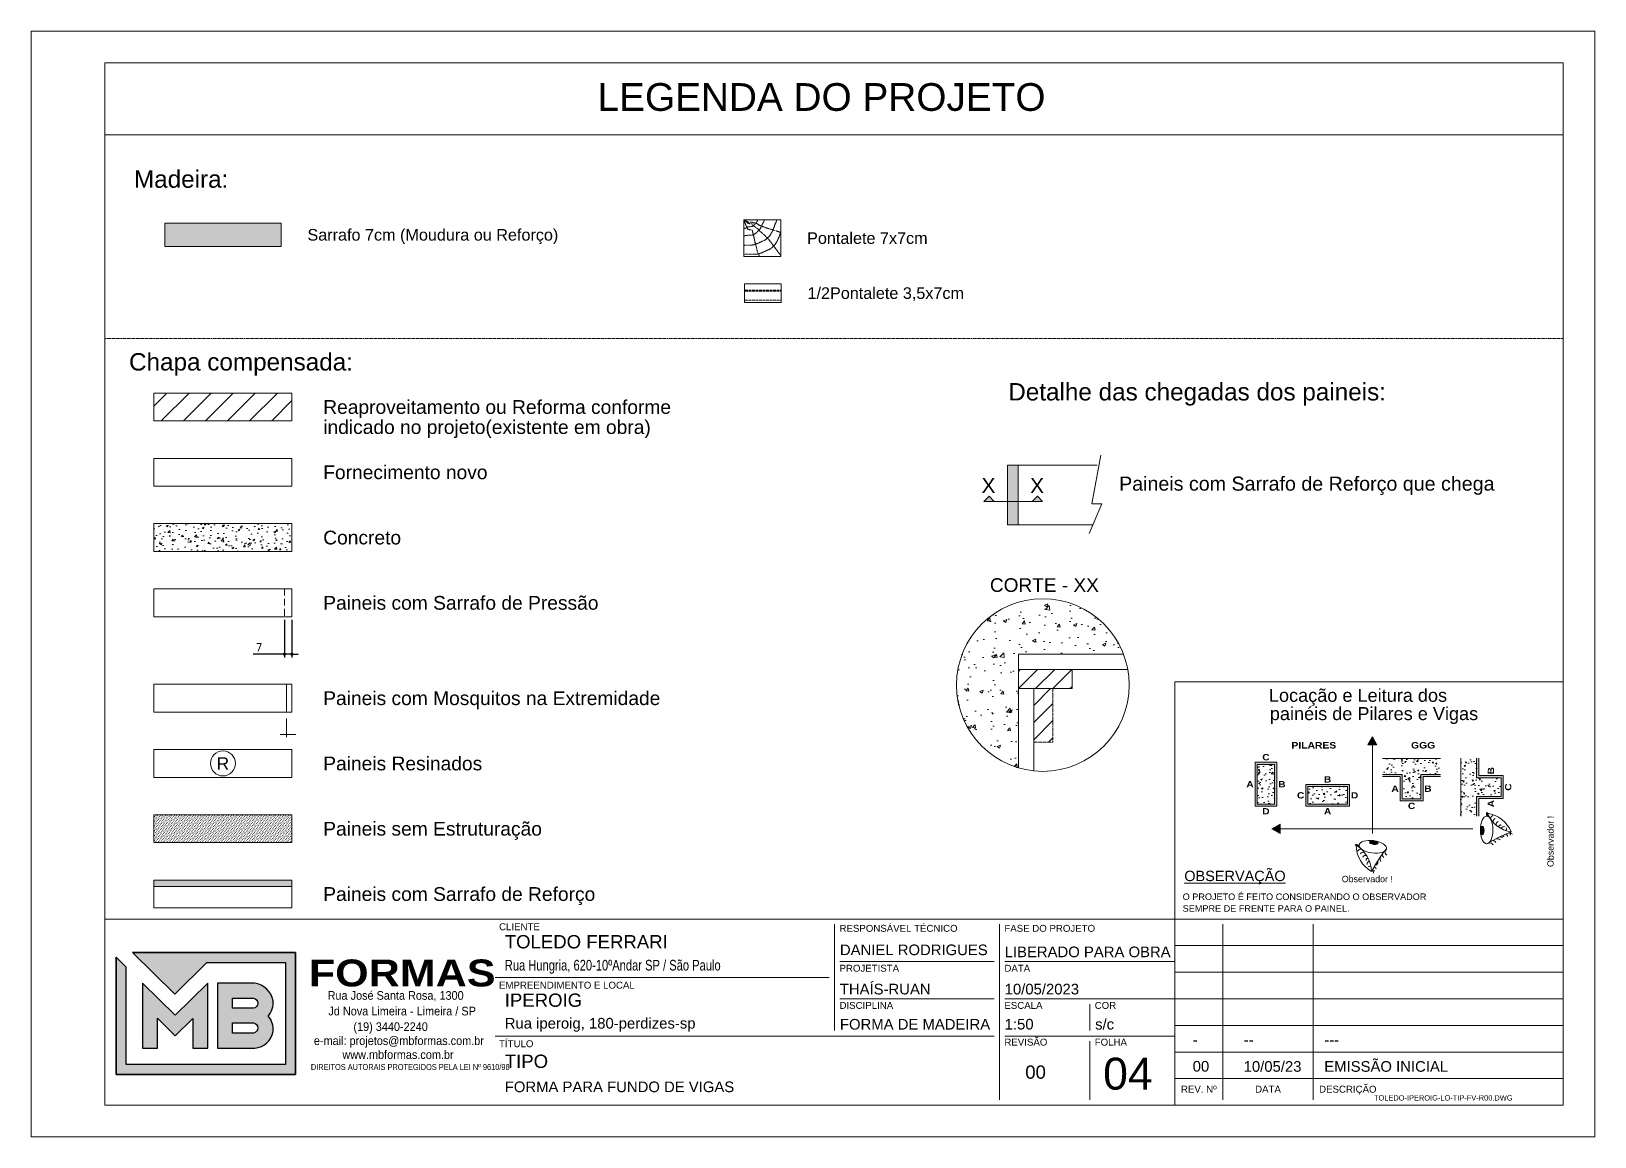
# Model space of a CAD drawing. Extents: x -20676 to 4767, y -817 to 13976.
# Drawn here: x -20676 to -19191, y 7532 to 8582 of the extents above; entities that cross this region are included whole.
import ezdxf
from ezdxf.enums import TextEntityAlignment as Align

# ---------------------------------------------------------------- set-up
doc = ezdxf.new("R2010")
doc.units = 0
doc.header["$PDMODE"] = 2
doc.header["$PDSIZE"] = 10
for name, pattern in [('CABLIN', [0.35, 0.25, -0.1]), ('DIVIDE2', [0.625, 0.25, -0.125, 0, -0.125, 0, -0.125]), ('HIDDEN', [9.525, 6.35, -3.175])]:
    doc.linetypes.add(name, pattern=pattern)
doc.layers.get('0').update_dxf_attribs({"lineweight": 13})
doc.layers.get('Defpoints').update_dxf_attribs({"lineweight": 13})
for name, color, linetype, lineweight in [('cotas', 4, 'Continuous', 13), ('FOLHA MB', 7, 'Continuous', 13), ('Hachura', 251, 'CABLIN', 9), ('MADEIRA', 3, 'Continuous', 13)]:
    doc.layers.add(name, color=color, linetype=linetype, lineweight=lineweight)
doc.layers.add('MB_LOGO', color=254, linetype='Continuous')
doc.styles.add('ARIAL', font='arial.ttf', dxfattribs={"oblique": 15, "height": 25})
doc.styles.add('Arial Black', font='ariblk.ttf')
doc.styles.add('MB_C01', font='arial.ttf', dxfattribs={"height": 1.3})
doc.styles.add('MB_C02', font='arial.ttf', dxfattribs={"height": 2})
doc.styles.add('MB_C03', font='arial.ttf', dxfattribs={"height": 2.5})
doc.styles.add('MB_C04', font='arial.ttf', dxfattribs={"height": 6})
doc.styles.add('MB_LOGO', font='ariblk.ttf', dxfattribs={"height": 75})
doc.styles.add('MB_TEXT', font='ARIALN.TTF', dxfattribs={"height": 10})
doc.styles.add('RICARDO', font='arial.ttf', dxfattribs={"width": 0.8})
doc.styles.add('ROMANS', font='romans.shx')
doc.dimstyles.new('PAINEL', dxfattribs={"dimtxt": 7, "dimasz": 3, "dimexe": 3, "dimexo": 3, "dimgap": 3, "dimtad": 1, "dimdec": 1, "dimzin": 12, "dimdsep": 46, "dimtxsty": 'ROMANS', "dimblk": 'DOT', "dimcen": 0, "dimclrd": 4, "dimclre": 4, "dimclrt": 240, "dimadec": 1, "dimazin": 3, "dimtfac": 1, "dimtdec": 1, "dimtmove": 0, "dimatfit": 3, "dimfxl": 0, "dimtolj": 1, "dimtzin": 12, "dimarcsym": 0})
pattern_1 = [(50, (-120410.039, -68765.315), (14.666859, -1.2831839), [1.5336337, -16.8699712]), (355, (-120410.039, -68765.315), (-2.8372497, 15.3811632), [1.226907, -13.495977]), (100.4514, (-120408.816, -68765.422), (11.8296202, 14.09797), [1.3033881, -14.3372694]), (46.1842, (-120410.039, -68761.226), (21.8234252, -3.3846073), [2.3004506, -25.304957]), (96.6356, (-120408.22, -68761.508), (19.1124036, 19.9192006), [1.955082, -21.5059007]), (351.1842, (-120410.039, -68761.226), (19.112388, 19.9192155), [1.8403605, -20.2439655]), (21, (-120407.994, -68762.248), (12.205824, -8.2329323), [1.5336337, -16.8699712]), (326, (-120407.994, -68762.248), (4.9754214, 14.8281944), [1.226907, -13.495977]), (71.4514, (-120406.977, -68762.934), (17.1812504, 6.5952487), [1.3033881, -14.3372694]), (37.5, (-120410.0386, -68765.3155), (0.2486502, 6.80716333), [0, -13.3323894, 0, -13.7004615, 0, -13.5470981]), (7.5, (-120410.0386, -68765.3155), (5.3793643, 8.06510817), [0, -7.8113079, 0, -13.02566265, 0, -5.16323362]), (327.5, (-120414.5986, -68765.3155), (10.9158414, -0.46121217), [0, -5.1121125, 0, -15.949791, 0, -21.16414575]), (317.5, (-120416.643, -68765.315), (11.9252532, 2.0469917), [0, -6.64574625, 0, -10.5922971, 0, -15.02961075])]

msp = doc.modelspace()

# ---------------------------------------------------------------- texts
at = {"layer": 'FOLHA MB', "style": 'RICARDO'}
msp.add_text('LEGENDA DO PROJETO', height=26.3578, dxfattribs=at).set_placement((-19925.79, 8519.85), align=Align.MIDDLE)
at = {"layer": 'FOLHA MB', "style": 'ARIAL'}
for s, height, p in [('Madeira:  ', 16.5, (-20578.87, 8441.88)), ('Sarrafo 7cm (Moudura ou Reforço)', 11, (-20414.07, 8388.93)), ('Pontalete 7x7cm ', 11, (-19939.48, 8385.81)), ('1/2Pontalete 3,5x7cm', 11, (-19939.1, 8333.56)), ('Chapa compensada:', 16.5, (-20583.54, 8268.28)), ('Detalhe das chegadas dos paineis:', 16.5, (-19748.43, 8239.84)), ('Reaproveitamento ou Reforma conforme ', 13.0522, (-20399.09, 8225.38)), ('indicado no projeto(existente em obra)', 13.0522, (-20399.09, 8206.29)), ('Fornecimento novo', 13.0522, (-20399.09, 8163.38)), ('Paineis com Sarrafo de Reforço que chega', 13.3499, (-19643.14, 8152.59)), ('Concreto', 13.052, (-20399.09, 8101.38)), ('Paineis com Sarrafo de Pressão', 13.0522, (-20399.09, 8039.38)), ('Paineis com Mosquitos na Extremidade', 13.0522, (-20399.09, 7948.79)), ('Paineis Resinados', 13.0522, (-20399.09, 7886.79)), ('Paineis sem Estruturação', 13.0522, (-20399.09, 7824.79)), ('Paineis com Sarrafo de Reforço', 13.0522, (-20399.09, 7762.79))]:
    msp.add_text(s, height=height, dxfattribs=at).set_placement(p, align=Align.MIDDLE_LEFT)
at = {"layer": 'FOLHA MB', "color": 1, "style": 'ARIAL'}
for s, height, p in [('X      X', 14.156, (-19714.46, 8143.7)), ('CORTE - XX', 12.945, (-19662.37, 8049.78))]:
    msp.add_text(s, height=height, dxfattribs=at).set_placement(p, align=Align.RIGHT)
at = {"layer": 'FOLHA MB', "style": 'ARIAL'}
for s, p in [('Locação e Leitura dos ', (-19413.83, 7951.5)), ('painéis de Pilares e Vigas', (-19401.03, 7934.14))]:
    msp.add_text(s, height=12.312, dxfattribs=at).set_placement(p, align=Align.MIDDLE_CENTER)
at = {"layer": 'FOLHA MB', "linetype": 'Continuous', "ltscale": 2, "style": 'Arial Black'}
for s, p in [('PILARES', (-19479.43, 7900.99)), ('GGG', (-19365.8, 7900.99))]:
    msp.add_text(s, height=6.135, dxfattribs=at).set_placement(p)
for s, p in [('C', (-19503.69, 7892.73)), ('B', (-19445.06, 7871.66)), ('A', (-19518.82, 7867.06)), ('B', (-19488.55, 7867.06)), ('C', (-19470.73, 7856.53)), ('D', (-19419.5, 7856.53)), ('A', (-19381.02, 7862.85)), ('B', (-19349.76, 7862.85)), ('D', (-19503.69, 7841.39)), ('A', (-19445.06, 7841.39)), ('C', (-19365.34, 7846.47))]:
    msp.add_text(s, height=6.01, dxfattribs=at).set_placement(p, align=Align.MIDDLE_CENTER)
for s, p in [('B', (-19289.93, 7879.91)), ('C', (-19273.55, 7864.33)), ('A', (-19289.93, 7848.64))]:
    msp.add_text(s, height=6.01, rotation=90, dxfattribs=at).set_placement(p, align=Align.MIDDLE_CENTER)
at = {"layer": 'FOLHA MB', "linetype": 'Continuous', "ltscale": 2, "style": 'ARIAL'}
msp.add_text('Observador !', height=6.0142, rotation=90, dxfattribs=at).set_placement((-19230.42, 7812.72), align=Align.CENTER)
at = {"layer": 'FOLHA MB', "style": 'ARIAL'}
for s, height, p in [('%%UOBSERVAÇÃO', 9.8438, (-19581.24, 7775.05)), ('SEMPRE DE FRENTE PARA O PAINEL.', 6.1875, (-19582.75, 7745.97)), ('O PROJETO É FEITO CONSIDERANDO O OBSERVADOR', 6.1875, (-19582.75, 7757.12))]:
    msp.add_text(s, height=height, dxfattribs=at).set_placement(p)
at = {"layer": 'FOLHA MB', "linetype": 'Continuous', "ltscale": 2, "style": 'ARIAL'}
msp.add_text('Observador !', height=6.0142, dxfattribs=at).set_placement((-19407.37, 7774.05), align=Align.CENTER)

# ---------------------------------------------------------------- blocks, each defined once
blk = doc.blocks.new('OLHO')
at = {"linetype": 'Continuous', "ltscale": 2}
h = blk.add_hatch(color=256, dxfattribs=at)
edge = h.paths.add_edge_path()
edge.add_ellipse((-13.15, 0.82), major_axis=(0, 2.06), ratio=0.407408, start_angle=0, end_angle=360)
for centre, radius, start, end in [((-9.53, 8.7), 1.71, 166.48621, 238.45693), ((-9.21, 8.88), 1.71, 166.48621, 238.45693), ((2.54, 14.4), 14.44, 202.63837, 261.2261), ((-12.99, -5.43), 14.44, 22.63837, 81.2261), ((-7.58, 6.19), 1.68, 111.9328, 184.02), ((23.31, -62.11), 66.34, 110.26584, 121.18128), ((-6.52, 4.85), 1.56, 111.29896, 194.67653), ((-5.5, 3.7), 1.26, 100.14534, 198.25071), ((-4.82, 2.71), 0.649, 46.58631, 250.36892), ((-3.12, 1.29), 1.29, 66.02843, 161.4407), ((-2.8, 1.56), 0.91, 302.73373, 27.59324), ((-9.76, -6.9), 1.95, 30.88381, 102.04137), ((-8.13, -5.22), 1.36, 20.24011, 109.83764), ((-6.71, -7.06), 4.01, 62.00743, 92.78094), ((-4.27, -0.55), 1.74, 244.29694, 319.28841), ((-2.3, -1.84), 0.879, 346.72947, 126.85862), ((-0.82, -1.04), 0.749, 328.35554, 136.8595), ((0.98, 0.07), 0.978, 184.14557, 266.15034)]:
    blk.add_arc(centre, radius, start, end, dxfattribs=at)
for centre, major_axis, ratio in [((-11.13, 1.04), (0, 6.39), 0.452381), ((-13.15, 0.82), (0, 2.06), 0.407408)]:
    blk.add_ellipse(centre, major_axis=major_axis, ratio=ratio, dxfattribs=at)
blk = doc.blocks.new('_Dot')
at = {"color": 0, "linetype": 'ByBlock', "lineweight": -2}
blk.add_line((-0.5, 0), (-1, 0), dxfattribs=at)
at = {"color": 0, "linetype": 'ByBlock', "const_width": 0.5}
blk.add_lwpolyline([(-0.25, 0, 1), (0.25, 0, 1)], format="xyb", close=True, dxfattribs=at)
blk = doc.blocks.new('*D25')
at = {"layer": 'cotas', "color": 4, "lineweight": -2, "transparency": 16777216}
for p, q in [((-20435.8, 8023.2), (-20435.8, 7987.6)), ((-20428.8, 8023.2), (-20428.8, 7987.6)), ((-20438.8, 7990.6), (-20465.5, 7990.6)), ((-20428.8, 7990.6), (-20435.8, 7990.6)), ((-20425.8, 7990.6), (-20422.8, 7990.6))]:
    blk.add_line(p, q, dxfattribs=at)
at = {"layer": 'Defpoints', "color": 0, "transparency": 16777216}
for p in [(-20435.8, 8026.2), (-20428.8, 8026.2), (-20428.8, 7990.6)]:
    blk.add_point(p, dxfattribs=at)
at = {"layer": 'cotas', "color": 4, "lineweight": -2, "transparency": 16777216, "xscale": 3, "yscale": 3, "zscale": 3}
blk.add_blockref('_Dot', (-20435.8, 7990.6), dxfattribs=at)
at = {"layer": 'cotas', "color": 4, "lineweight": -2, "transparency": 16777216, "xscale": 3, "yscale": 3, "zscale": 3, "rotation": 180}
blk.add_blockref('_Dot', (-20428.8, 7990.6), dxfattribs=at)
at = {"layer": 'cotas', "color": 240, "transparency": 16777216, "insert": (-20460.1, 7997.1), "char_height": 7, "attachment_point": 5, "style": 'ROMANS'}
blk.add_mtext('\\A1;7', dxfattribs=at)
blk = doc.blocks.new('Resinado')
at = {"color": 1}
blk.add_circle((0, 0), 11.1, dxfattribs=at)
at = {"style": 'ARIAL'}
blk.add_text('R', height=11, dxfattribs=at).set_placement((0, 0), align=Align.MIDDLE_CENTER)
blk = doc.blocks.new('LOGO2')
at = {"layer": 'MB_LOGO', "linetype": 'Continuous'}
h = blk.add_hatch(color=256, dxfattribs=at)
h.dxf.hatch_style = 1
h.set_gradient(color1=(242, 132, 69), color2=(247, 180, 141), rotation=90, tint=1)
h.paths.add_polyline_path([(7.48, 9.64), (10.45, 12.57), (17.71, 12.57), (17.71, 3.12), (2.97, 3.12), (2.97, 12.14), (2.04, 13.06), (2.04, 2.19), (18.64, 2.19), (18.64, 13.5), (3.56, 13.5)])
h = blk.add_hatch(color=256, dxfattribs=at)
h.dxf.hatch_style = 1
h.set_gradient(color1=(242, 132, 69), color2=(247, 180, 141), rotation=90, tint=1)
h.paths.add_polyline_path([(10.52, 4.64), (10.52, 10.66), (7.5, 7.68), (4.47, 10.66), (4.47, 4.64), (5.86, 4.64), (5.86, 7.4), (7.51, 5.78), (9.13, 7.37), (9.13, 4.64)])
h = blk.add_hatch(color=256, dxfattribs=at)
h.dxf.hatch_style = 1
h.set_gradient(color1=(242, 132, 69), color2=(247, 180, 141), rotation=90, tint=1)
h.paths.add_polyline_path([(11.42, 10.66), (11.42, 4.64), (14.89, 4.64, 0.350532), (16.57, 6.18, 0.219217), (16.12, 7.6, 0.21502), (16.57, 9.03, 0.319901), (14.85, 10.66)])
h.paths.add_polyline_path([(14.75, 8.33), (12.82, 8.33), (12.82, 9.26), (14.63, 9.26, -1)], flags=16)
h.paths.add_polyline_path([(14.75, 6.04), (12.82, 6.04), (12.82, 6.97), (14.63, 6.97, -1)], flags=16)
blk.add_lwpolyline([(3.56, 13.5), (18.64, 13.5), (18.64, 2.19), (2.04, 2.19), (2.04, 13.06)], dxfattribs=at)
at = {"layer": 'MB_LOGO', "color": 31, "linetype": 'Continuous', "true_color": 0xf7b48d}
for points in [[(10.45, 12.57), (17.71, 12.57), (17.71, 3.12), (2.97, 3.12), (2.97, 12.14), (2.04, 13.06), (2.04, 2.19), (18.64, 2.19), (18.64, 13.5), (3.56, 13.5), (7.48, 9.64)], [(4.47, 10.66), (4.47, 4.64), (5.86, 4.64), (5.86, 7.4), (7.51, 5.78), (9.13, 7.37), (9.13, 4.64), (10.52, 4.64), (10.52, 10.66), (7.5, 7.68)]]:
    blk.add_lwpolyline(points, close=True, dxfattribs=at)
for points in [[(16.57, 9.03, 0.319901), (14.85, 10.66), (11.42, 10.66), (11.42, 4.64), (14.89, 4.64, 0.350532), (16.57, 6.18, 0.219217), (16.12, 7.6, 0.21502)], [(12.82, 9.26), (14.75, 9.26, -0.880235), (14.75, 8.33), (12.82, 8.33)], [(12.82, 6.97), (14.75, 6.97, -0.880235), (14.75, 6.04), (12.82, 6.04)]]:
    blk.add_lwpolyline(points, format="xyb", close=True, dxfattribs=at)
at = {"layer": 'MB_LOGO', "color": 0, "linetype": 'Continuous', "style": 'MB_LOGO'}
blk.add_text('FORMAS', height=2.496, dxfattribs=at).set_placement((19.88, 10.35))
at = {"layer": 'MB_LOGO', "color": 0, "style": 'MB_TEXT', "width": 1.1}
for s, p in [('Rua José Santa Rosa, 1300', (21.62, 9.12)), ('Jd Nova Limeira - Limeira / SP', (21.69, 7.67)), ('(19) 3440-2240', (24.01, 6.23)), ('e-mail: projetos@mbformas.com.br', (20.35, 4.93)), ('www.mbformas.com.br', (22.99, 3.64))]:
    blk.add_text(s, height=0.7993, dxfattribs=at).set_placement(p)
at = {"layer": 'MB_LOGO', "color": 252, "style": 'MB_TEXT'}
blk.add_text('DIREITOS AUTORAIS PROTEGIDOS PELA LEI Nº 9610/98', height=0.546, dxfattribs=at).set_placement((20.07, 2.62))
blk = doc.blocks.new('A$Ceb89ac90')
at = {"color": 1}
for p, q in [((1086.3, 356.7), (70, 356.7)), ((1086.3, 356.7), (1086.3, 179.9)), ((1455, 356.7), (1086.3, 356.7)), ((763, 351.7), (763, 250.7)), ((919.6, 351.7), (919.6, 185)), ((1131.8, 185), (1131.8, 351.7)), ((1217.6, 351.7), (1217.6, 185)), ((1455, 331.5), (1086.3, 331.5)), ((914.6, 316.3), (768.1, 316.3)), ((1086.3, 316.3), (924.7, 316.3)), ((758, 301.2), (440.7, 301.2)), ((1455, 306.2), (1086.3, 306.2)), ((914.6, 281), (768.1, 281)), ((1086.3, 281), (924.7, 281)), ((1005.5, 275.9), (1005.5, 250.7)), ((1455, 281), (1086.3, 281)), ((1455, 255.7), (1086.3, 255.7)), ((914.6, 245.6), (440.7, 245.6)), ((1086.3, 245.6), (924.7, 245.6)), ((1005.5, 240.6), (1005.5, 185)), ((1455, 230.4), (1086.3, 230.4)), ((1455, 205.2), (1086.3, 205.2))]:
    blk.add_line(p, q, dxfattribs=at)
for points in [[(0, 1199.9), (0, 149.9), (1485, 149.9), (1485, 1199.9)], [(70, 1169.9), (70, 179.9), (1455, 179.9), (1455, 1169.9)]]:
    blk.add_lwpolyline(points, close=True, dxfattribs=at)
at = {"xscale": 10.25810868844649, "yscale": 10.25810868844649, "zscale": 10.25810868844649}
blk.add_blockref('LOGO2', (59.7, 186.5), dxfattribs=at)
at = {"color": 6, "style": 'MB_C01'}
for s, height, p in [('CLIENTE', 6.57, (444.3, 346.1)), ('RESPONSÁVEL TÉCNICO', 6.566, (767.7, 344.6)), ('FASE DO PROJETO', 6.566, (924.3, 344.6)), ('PROJETISTA', 6.57, (767.7, 306.7)), ('DATA', 6.57, (924.3, 306.7)), ('EMPREENDIMENTO E LOCAL', 6.566, (444.3, 290.6)), ('DISCIPLINA', 6.57, (767.7, 271.4)), ('ESCALA', 6.57, (924.3, 271.4)), ('COR', 6.57, (1010.1, 271.4)), ('TÍTULO', 6.57, (444.3, 235)), ('REVISÃO', 6.57, (924.3, 236.5)), ('FOLHA', 6.57, (1010.1, 236.5))]:
    blk.add_text(s, height=height, dxfattribs=at).set_placement(p)
at = {"color": 5, "style": 'MB_C02'}
for s, p in [('DANIEL RODRIGUES', (768.1, 322.4)), ('FORMA DE MADEIRA', (768.1, 251.7))]:
    blk.add_text(s, height=10.102, dxfattribs=at).set_placement(p)
at = {"color": 6, "style": 'MB_C01'}
for s, p in [('REV. Nº', (1109, 195.1)), ('DATA', (1174.7, 195.1)), ('DESCRIÇÃO', (1250.5, 195.1))]:
    blk.add_text(s, height=6.57, dxfattribs=at).set_placement(p, align=Align.MIDDLE_CENTER)
at = {"insert": (1275.3, 189.4), "char_height": 5.051, "width": 210.818, "attachment_point": 1, "style": 'MB_C04'}
blk.add_mtext('TOLEDO-IPEROIG-LO-TIP-FV-R00.DWG', dxfattribs=at)
at = {"color": 5}
for tag, p, height, style in [('CLIENTE', (449.7, 328.8), 12.6, 'MB_C03'), ('REV_05', (1103.1, 338.1), 10.1, 'MB_C02'), ('DATA_REV_05', (1151.5, 337.9), 10.1, 'MB_C02'), ('INFO_REV_05', (1228.1, 337.9), 10.1, 'MB_C02'), ('FASE', (924.6, 320.5), 10.1, 'MB_C02'), ('REV_04', (1103.1, 312.8), 10.1, 'MB_C02'), ('DATA_REV_04', (1151.5, 312.7), 10.1, 'MB_C02'), ('INFO_REV_04', (1228.1, 312.7), 10.1, 'MB_C02'), ('REV_03', (1103.1, 287.6), 10.1, 'MB_C02'), ('DATA_REV_03', (1151.5, 287.4), 10.1, 'MB_C02'), ('INFO_REV_03', (1228.1, 287.4), 10.1, 'MB_C02'), ('OBRA', (449.7, 273.3), 12.6, 'MB_C03'), ('PROJETISTA', (768, 285.1), 10.1, 'MB_C02'), ('DATA', (924.6, 285.1), 10.1, 'MB_C02'), ('REV_02', (1103.1, 262.3), 10.1, 'MB_C02'), ('DATA_REV_02', (1151.5, 262.1), 10.1, 'MB_C02'), ('INFO_REV_02', (1228.1, 262.1), 10.1, 'MB_C02'), ('ESC', (924.6, 251.8), 10.1, 'MB_C02'), ('COR', (1010.5, 251.8), 10.1, 'MB_C02'), ('REV_01', (1103.1, 237.1), 10.1, 'MB_C02'), ('DATA_REV_01', (1151.5, 236.9), 10.1, 'MB_C02'), ('INFO_REV_01', (1228.1, 236.9), 10.1, 'MB_C02'), ('PAVIMENTO', (449.7, 215.3), 12.6, 'MB_C03'), ('FL', (1018.1, 194.7), 30.3, 'MB_C04'), ('EMISSÃO_INICIAL', (1228.1, 211.6), 10.1, 'MB_C02'), ('REV', (944.1, 205), 12.6, 'MB_C03'), ('REV_00', (1103.1, 211.8), 10.1, 'MB_C02'), ('DATA_REV_00', (1151.5, 211.6), 10.1, 'MB_C02')]:
    blk.add_attdef(tag, p, '', height=height, dxfattribs=dict(at, style=style))
at = {"color": 6, "style": 'MB_C02'}
for tag, p in [('ENDEREÇO_CLIENTE', (449.7, 307.8)), ('ENDEREÇO_OBRA', (449.7, 252.7)), ('TIPO_DE_PROJETO', (449.7, 192.3))]:
    blk.add_attdef(tag, p, '', height=10.1, dxfattribs=at)

# ---------------------------------------------------------------- dimensions: what is measured, and where the dimension line sits
at = {"layer": 'cotas'}
dim = msp.add_linear_dim(base=(-20428.75, 7990.58), p1=(-20435.76, 8026.18), p2=(-20428.75, 8026.18), dimstyle='PAINEL', dxfattribs=at)
dim.commit()
dim.dimension.update_dxf_attribs({"geometry": '*D25', "text_midpoint": (-20460.15, 7990.58), "dimtype": 160})

# ---------------------------------------------------------------- hatches: boundary and pattern name
at = {"layer": 'FOLHA MB'}
h = msp.add_hatch(dxfattribs=at)
h.set_pattern_fill('ANSI31', color=256, scale=118.656251, style=0)
h.set_pattern_definition([(45, (-19313.73, 12010.409), (-10.48783, 10.48783), [])])
h.paths.add_polyline_path([(-20559.95, 8238.58), (-20559.95, 8212.18), (-20428.75, 8212.18), (-20428.75, 8238.58)])
at = {"layer": 'FOLHA MB', "ltscale": 2}
for points in [[(-19749.27, 8113.5), (-19739.08, 8113.5), (-19739.08, 8170.18), (-19749.27, 8170.18)], [(-20559.95, 7775.99), (-20559.95, 7770.06), (-20428.75, 7770.06), (-20428.75, 7775.99)]]:
    msp.add_hatch(color=252, dxfattribs=at).paths.add_polyline_path(points)
h = msp.add_hatch(color=256, dxfattribs=at)
h.paths.add_polyline_path([(-19771.66, 8135.66), (-19761.72, 8135.66), (-19766.69, 8140.64)])
h.paths.add_polyline_path([(-19720.76, 8140.64), (-19725.73, 8135.66), (-19715.78, 8135.66)])
at = {"layer": 'FOLHA MB'}
h = msp.add_hatch(dxfattribs=at)
h.set_pattern_fill('AR-CONC', color=256, scale=2.373125, style=0)
h.set_pattern_definition([(50, (-10310.081, 8186.85), (17.02148, -1.489187), [1.779844, -19.57828]), (355, (-10310.081, 8186.85), (-3.292743, 17.85046), [1.423875, -15.662625]), (100.4514, (-10308.663, 8186.726), (13.72875, 16.361262), [1.512634, -16.63898]), (46.1842, (-10310.08, 8191.596), (25.326964, -3.927973), [2.669766, -29.36742]), (96.6356, (-10307.97, 8191.27), (22.180715, 23.117035), [2.26895, -24.958464]), (351.1842, (-10310.08, 8191.596), (22.180696, 23.11705), [2.13581, -23.49394]), (21, (-10307.708, 8190.41), (14.16535, -9.55465), [1.779844, -19.57828]), (326, (-10307.708, 8190.41), (5.774177, 17.208717), [1.423875, -15.662625]), (71.4514, (-10306.527, 8189.614), (19.939533, 7.654052), [1.512634, -16.63898]), (37.5, (-10310.081, 8186.85), (0.2885686, 7.8999873), [0, -15.472775, 0, -15.899938, 0, -15.721953]), (7.5, (-10310.081, 8186.85), (6.242969, 9.359883), [0, -9.0653376, 0, -15.116806, 0, -5.992141]), (327.5, (-10315.373, 8186.85), (12.6682738, -0.5352553), [0, -5.932813, 0, -18.510375, 0, -24.561844]), (317.5, (-10317.746, 8186.85), (13.839737, 2.375616), [0, -7.712656, 0, -12.292788, 0, -17.442469])])
h.paths.add_polyline_path([(-20428.75, 8088.18), (-20428.75, 8114.58), (-20559.95, 8114.58), (-20559.95, 8088.18)])
at = {"layer": 'FOLHA MB', "linetype": 'HIDDEN', "ltscale": 15}
h = msp.add_hatch(dxfattribs=at)
h.set_pattern_fill('AR-CONC', color=251, scale=0.182044, style=0)
h.set_pattern_definition([(50, (7000, 0), (33.165646, -2.901617), [3.46794, -38.147344]), (355, (7000, 0), (-6.415857, 34.780774), [2.774352, -30.51798]), (100.45144, (7002.764, -0.242), (26.74979, 31.879156), [2.947296, -32.42028]), (46.1842, (7000, 9.248), (49.348343, -7.65356), [5.20191, -57.221015]), (96.63556, (7004.11, 8.61), (43.218025, 45.04247), [4.42095, -48.63046]), (351.18415, (7000, 9.25), (43.21802, 45.04247), [4.16152, -45.77676]), (21, (7004.624, 6.936), (27.600507, -18.616777), [3.46794, -38.147344]), (326, (7004.624, 6.936), (11.250695, 33.530335), [2.774352, -30.517875]), (71.45144, (7006.924, 5.384), (38.851202, 14.913558), [2.947296, -32.420224]), (37.5, (7000, 0), (0.562262, 15.392747), [0, -30.147961, 0, -30.980267, 0, -30.633473]), (7.5, (7000, 0), (12.164126, 18.237284), [0, -17.663376, 0, -29.454373, 0, -11.675399]), (327.5, (6989.689, 0), (24.6834694, -1.042884), [0, -11.559801, 0, -36.06658, 0, -47.857576]), (317.5, (6985.065, 0), (26.966045, 4.628743), [0, -15.027741, 0, -23.951908, 0, -33.985815])])
h.paths.add_polyline_path([(-19639.07, 7990.69, 0.8316669), (-19797.61, 7961.3, 0.3323584), (-19738.85, 7882.67), (-19738.85, 7957.92), (-19738.85, 7990.69)])
at = {"layer": 'FOLHA MB'}
h = msp.add_hatch(dxfattribs=at)
h.set_pattern_fill('ANSI31', color=256, scale=3.640882, style=0)
h.set_pattern_definition([(45, (-19738.853, 7957.919), (-8.174, 8.174), [])])
h.paths.add_polyline_path([(-19738.85, 7976.12), (-19738.85, 7957.92), (-19687.88, 7957.92), (-19687.88, 7976.12)])
h = msp.add_hatch(dxfattribs=at)
h.set_pattern_fill('ANSI31', color=256, scale=3.640882, style=0)
h.set_pattern_definition([(45, (20661.083, -8563.773), (-8.1740137, 8.1740137), [])])
h.paths.add_polyline_path([(-19706.08, 7957.92), (-19724.29, 7957.92), (-19724.29, 7906.95), (-19706.08, 7906.95)])
at = {"layer": 'FOLHA MB', "linetype": 'Continuous', "ltscale": 2}
h = msp.add_hatch(color=256, dxfattribs=at)
h.paths.add_polyline_path([(-19407, 7904.34), (-19402.61, 7904.34), (-19402.61, 7912.18)])
h.paths.add_polyline_path([(-19402.61, 7912.18), (-19402.61, 7904.34), (-19398.23, 7904.34)])
for points in [[(-19402.61, 7912.18), (-19402.61, 7904.34), (-19398.23, 7904.34)], [(-19301.5, 7875.21), (-19301.5, 7891.87), (-19303.54, 7891.87), (-19303.54, 7873.16), (-19280.4, 7873.16), (-19280.4, 7855.5), (-19303.54, 7855.5), (-19303.54, 7836.79), (-19301.5, 7836.79), (-19301.5, 7853.45), (-19278.36, 7853.45), (-19278.36, 7875.21)], [(-19354.46, 7874.42), (-19337.79, 7874.42), (-19337.79, 7876.47), (-19356.51, 7876.47), (-19356.51, 7853.33), (-19374.17, 7853.33), (-19374.17, 7876.47), (-19392.88, 7876.47), (-19392.88, 7874.42), (-19376.21, 7874.42), (-19376.21, 7851.28), (-19354.46, 7851.28)], [(-19490.25, 7829.09), (-19498.1, 7824.71), (-19490.25, 7824.71)]]:
    msp.add_hatch(color=256, dxfattribs=at).paths.add_polyline_path(points)
h = msp.add_hatch(color=256, dxfattribs=at)
h.paths.add_polyline_path([(-19514.01, 7846.2), (-19493.36, 7846.2), (-19493.36, 7887.91), (-19514.01, 7887.91)])
h.paths.add_polyline_path([(-19495.41, 7848.25), (-19511.96, 7848.25), (-19511.96, 7885.87), (-19495.41, 7885.87)], flags=16)
h.paths.add_polyline_path([(-19465.92, 7846.2), (-19424.2, 7846.2), (-19424.2, 7866.85), (-19465.92, 7866.85)])
h.paths.add_polyline_path([(-19426.25, 7848.25), (-19426.25, 7864.8), (-19463.87, 7864.8), (-19463.87, 7848.25)], flags=16)
at = {"layer": 'FOLHA MB'}
h = msp.add_hatch(dxfattribs=at)
h.set_pattern_fill('AR-CONC', color=256, scale=2.044845, style=0)
h.set_pattern_definition(pattern_1)
h.paths.add_polyline_path([(-19511.96, 7848.25), (-19495.41, 7848.25), (-19495.41, 7885.87), (-19511.96, 7885.87)])
h = msp.add_hatch(dxfattribs=at)
h.set_pattern_fill('AR-CONC', color=256, scale=2.044845, style=0)
h.set_pattern_definition([(50, (-120430.298, -68770.11), (14.666859, -1.2831839), [1.5336337, -16.8699712]), (355, (-120430.298, -68770.11), (-2.8372497, 15.3811632), [1.226907, -13.495977]), (100.4514, (-120429.076, -68770.217), (11.8296202, 14.09797), [1.3033881, -14.3372694]), (46.1842, (-120430.298, -68766.02), (21.8234252, -3.3846073), [2.3004506, -25.304957]), (96.6356, (-120428.48, -68766.303), (19.1124036, 19.9192006), [1.955082, -21.5059007]), (351.1842, (-120430.298, -68766.02), (19.112388, 19.9192155), [1.8403605, -20.2439655]), (21, (-120428.253, -68767.043), (12.205824, -8.2329323), [1.5336337, -16.8699712]), (326, (-120428.253, -68767.043), (4.9754214, 14.8281944), [1.226907, -13.495977]), (71.4514, (-120427.236, -68767.729), (17.1812504, 6.5952487), [1.3033881, -14.3372694]), (37.5, (-120430.298, -68770.1103), (0.2486502, 6.80716333), [0, -13.3323894, 0, -13.7004615, 0, -13.5470981]), (7.5, (-120430.298, -68770.11), (5.3793643, 8.06510817), [0, -7.8113079, 0, -13.02566265, 0, -5.16323362]), (327.5, (-120434.858, -68770.1103), (10.9158414, -0.46121217), [0, -5.1121125, 0, -15.949791, 0, -21.16414575]), (317.5, (-120436.903, -68770.11), (11.9252532, 2.0469917), [0, -6.64574625, 0, -10.5922971, 0, -15.02961075])])
h.paths.add_polyline_path([(-19337.79, 7891.6), (-19392.88, 7891.6), (-19392.88, 7876.47), (-19374.17, 7876.47), (-19374.17, 7853.33), (-19356.51, 7853.33), (-19356.51, 7876.47), (-19337.79, 7876.47)])
h = msp.add_hatch(dxfattribs=at)
h.set_pattern_fill('AR-CONC', color=256, scale=2.044845, angle=90, style=0)
h.set_pattern_definition([(140, (57343.034, -93200.632), (1.2831839, 14.666859), [1.5336337, -16.8699712]), (85, (57343.034, -93200.632), (-15.3811632, -2.8372497), [1.226907, -13.495977]), (190.4514, (57343.14, -93199.41), (-14.09797, 11.8296202), [1.3033881, -14.3372694]), (136.1842, (57338.944, -93200.632), (3.3846073, 21.8234252), [2.3004506, -25.304957]), (186.6356, (57339.226, -93198.813), (-19.9192006, 19.1124036), [1.955082, -21.5059007]), (81.1842, (57338.944, -93200.632), (-19.9192155, 19.112388), [1.8403605, -20.2439655]), (111, (57339.966, -93198.587), (8.2329323, 12.205824), [1.5336337, -16.8699712]), (56, (57339.966, -93198.587), (-14.8281944, 4.9754214), [1.226907, -13.495977]), (161.4514, (57340.652, -93197.57), (-6.5952487, 17.1812504), [1.3033881, -14.3372694]), (127.5, (57343.0335, -93200.632), (-6.80716333, 0.2486502), [0, -13.3323894, 0, -13.7004615, 0, -13.5470981]), (97.5, (57343.0335, -93200.632), (-8.06510817, 5.3793643), [0, -7.8113079, 0, -13.02566265, 0, -5.16323362]), (57.5, (57343.0335, -93205.192), (0.46121217, 10.9158414), [0, -5.1121125, 0, -15.949791, 0, -21.16414575]), (47.5, (57343.0335, -93207.237), (-2.0469917, 11.9252532), [0, -6.64574625, 0, -10.5922971, 0, -15.02961075])])
h.paths.add_polyline_path([(-19318.68, 7891.87), (-19318.68, 7836.79), (-19303.54, 7836.79), (-19303.54, 7855.5), (-19280.4, 7855.5), (-19280.4, 7873.16), (-19303.54, 7873.16), (-19303.54, 7891.87)])
h = msp.add_hatch(dxfattribs=at)
h.set_pattern_fill('AR-CONC', color=256, scale=2.044845, style=0)
h.set_pattern_definition(pattern_1)
h.paths.add_polyline_path([(-19463.87, 7864.8), (-19463.87, 7848.25), (-19426.25, 7848.25), (-19426.25, 7864.8)])
h = msp.add_hatch(dxfattribs=at)
h.set_pattern_fill('DOTS', color=256, angle=45, style=0)
h.paths.add_polyline_path([(-20559.95, 7837.99), (-20559.95, 7811.59), (-20428.75, 7811.59), (-20428.75, 7837.99)])
at = {"layer": 'FOLHA MB', "linetype": 'Continuous', "ltscale": 2}
h = msp.add_hatch(color=256, dxfattribs=at)
h.paths.add_polyline_path([(-19490.25, 7820.33), (-19490.25, 7824.71), (-19498.1, 7824.71)])
h.paths.add_polyline_path([(-19498.1, 7824.71), (-19490.25, 7824.71), (-19490.25, 7829.09)])
at = {"layer": 'Hachura'}
msp.add_hatch(color=256, dxfattribs=at).paths.add_polyline_path([(-20439.07, 8377.81), (-20439.07, 8400.06), (-20549.64, 8400.06), (-20549.64, 8377.81)])

# ---------------------------------------------------------------- linework, layer by layer
at = {"layer": 'FOLHA MB', "color": 0}
msp.add_line((-20606.4, 8483.8), (-19221.4, 8483.8), dxfattribs=at)
at = {"layer": 'FOLHA MB', "color": 176, "linetype": 'DIVIDE2'}
msp.add_line((-20606.4, 8290.46), (-19221.4, 8290.46), dxfattribs=at)
at = {"layer": 'FOLHA MB'}
for p, q in [((-19739.08, 8170.18), (-19739.08, 8113.5)), ((-19687.88, 7976.12), (-19687.88, 7957.92)), ((-19738.85, 7957.92), (-19706.08, 7957.92)), ((-19738.85, 7957.92), (-19687.88, 7957.92)), ((-20434.13, 7929.65), (-20434.13, 7911.86)), ((-20440.06, 7914.23), (-20425.19, 7914.23)), ((-20559.95, 7770.06), (-20428.75, 7770.06))]:
    msp.add_line(p, q, dxfattribs=at)
at = {"layer": 'FOLHA MB', "ltscale": 2}
for p, q in [((-19660.46, 8179.63), (-19668.89, 8133.29)), ((-19771.66, 8135.66), (-19766.69, 8140.64)), ((-19761.72, 8135.66), (-19766.69, 8140.64)), ((-19725.73, 8135.66), (-19720.76, 8140.64)), ((-19715.78, 8135.66), (-19720.76, 8140.64)), ((-19771.66, 8135.66), (-19715.78, 8135.66)), ((-19659.66, 8133.29), (-19671.7, 8105.2)), ((-19668.89, 8133.29), (-19659.66, 8133.29)), ((-19738.85, 7990.69), (-19639.07, 7990.69)), ((-19738.85, 7990.69), (-19738.85, 7957.92)), ((-19738.85, 7976.12), (-19634.98, 7976.12)), ((-19738.85, 7957.92), (-19738.85, 7882.67)), ((-19724.29, 7957.92), (-19724.29, 7879.77))]:
    msp.add_line(p, q, dxfattribs=at)
at = {"layer": 'FOLHA MB', "color": 1, "linetype": 'HIDDEN'}
msp.add_line((-20435.76, 8052.58), (-20435.76, 8026.18), dxfattribs=at)
at = {"layer": 'FOLHA MB', "color": 1}
msp.add_line((-20434.13, 7961.99), (-20434.13, 7935.59), dxfattribs=at)
at = {"layer": 'FOLHA MB', "linetype": 'DIVIDE2'}
for p in [(-19706.08, 7957.92), (-19724.29, 7906.95)]:
    msp.add_line(p, (-19706.08, 7906.95), dxfattribs=at)
at = {"layer": 'FOLHA MB', "linetype": 'Continuous', "ltscale": 2}
for p, q in [((-19402.61, 7912.18), (-19407, 7904.34)), ((-19407, 7904.34), (-19398.23, 7904.34)), ((-19402.61, 7912.18), (-19398.23, 7904.34)), ((-19402.61, 7912.18), (-19402.61, 7820.25)), ((-19392.88, 7891.6), (-19337.79, 7891.6)), ((-19318.68, 7836.79), (-19318.68, 7891.87)), ((-19303.54, 7873.16), (-19303.54, 7891.87)), ((-19301.5, 7875.21), (-19301.5, 7891.87)), ((-19392.88, 7876.47), (-19374.17, 7876.47)), ((-19392.88, 7874.42), (-19376.21, 7874.42)), ((-19376.21, 7874.42), (-19376.21, 7851.28)), ((-19374.17, 7876.47), (-19374.17, 7853.33)), ((-19356.51, 7876.47), (-19356.51, 7853.33)), ((-19356.51, 7876.47), (-19337.79, 7876.47)), ((-19354.46, 7874.42), (-19354.46, 7851.28)), ((-19354.46, 7874.42), (-19337.79, 7874.42)), ((-19303.54, 7873.16), (-19280.4, 7873.16)), ((-19301.5, 7875.21), (-19278.36, 7875.21)), ((-19280.4, 7855.5), (-19280.4, 7873.16)), ((-19278.36, 7853.45), (-19278.36, 7875.21)), ((-19376.21, 7851.28), (-19354.46, 7851.28)), ((-19374.17, 7853.33), (-19356.51, 7853.33)), ((-19303.54, 7836.79), (-19303.54, 7855.5)), ((-19303.54, 7855.5), (-19280.4, 7855.5)), ((-19301.5, 7836.79), (-19301.5, 7853.45)), ((-19301.5, 7853.45), (-19278.36, 7853.45)), ((-19498.1, 7824.71), (-19490.25, 7829.09)), ((-19490.25, 7820.33), (-19490.25, 7829.09)), ((-19498.1, 7824.71), (-19490.25, 7820.33)), ((-19498.1, 7824.71), (-19307.13, 7824.71))]:
    msp.add_line(p, q, dxfattribs=at)
at = {"layer": 'FOLHA MB'}
for points in [[(-20559.95, 8238.58), (-20428.75, 8238.58), (-20428.75, 8212.18), (-20559.95, 8212.18)], [(-20559.95, 8176.58), (-20428.75, 8176.58), (-20428.75, 8150.18), (-20559.95, 8150.18)], [(-20559.95, 8114.58), (-20428.75, 8114.58), (-20428.75, 8088.18), (-20559.95, 8088.18)], [(-20559.95, 8052.58), (-20428.75, 8052.58), (-20428.75, 8026.18), (-20559.95, 8026.18)], [(-20559.95, 7961.99), (-20434.13, 7961.99), (-20434.13, 7935.59), (-20559.95, 7935.59)], [(-20559.95, 7899.99), (-20428.75, 7899.99), (-20428.75, 7873.59), (-20559.95, 7873.59)], [(-20559.95, 7837.99), (-20428.75, 7837.99), (-20428.75, 7811.59), (-20559.95, 7811.59)], [(-20559.95, 7775.99), (-20428.75, 7775.99), (-20428.75, 7749.59), (-20559.95, 7749.59)]]:
    msp.add_lwpolyline(points, close=True, dxfattribs=at)
msp.add_lwpolyline([(-19668.14, 8113.5), (-19749.27, 8113.5), (-19749.27, 8170.18), (-19664.07, 8170.18)], dxfattribs=at)
at = {"layer": 'FOLHA MB', "color": 1}
for points in [[(-20434.13, 7935.59), (-20428.75, 7935.59), (-20428.75, 7961.99), (-20434.13, 7961.99)], [(-19221.38, 7739.05), (-19590.1, 7739.05), (-19590.1, 7964.24), (-19221.38, 7964.24)]]:
    msp.add_lwpolyline(points, close=True, dxfattribs=at)
at = {"layer": 'FOLHA MB', "linetype": 'Continuous', "ltscale": 2}
for points in [[(-19514.01, 7887.91), (-19493.36, 7887.91), (-19493.36, 7846.2), (-19514.01, 7846.2)], [(-19511.96, 7885.87), (-19495.41, 7885.87), (-19495.41, 7848.25), (-19511.96, 7848.25)], [(-19465.92, 7846.2), (-19465.92, 7866.85), (-19424.2, 7866.85), (-19424.2, 7846.2)], [(-19463.87, 7848.25), (-19463.87, 7864.8), (-19426.25, 7864.8), (-19426.25, 7848.25)]]:
    msp.add_lwpolyline(points, close=True, dxfattribs=at)
at = {"layer": 'FOLHA MB', "ltscale": 2}
msp.add_circle((-19715.62, 7961.3), 81.99, dxfattribs=at)
at = {"layer": 'Hachura'}
for p, q in [((-19999.1, 8336.4), (-19964.1, 8336.4)), ((-19999.1, 8335.34), (-19964.1, 8335.34)), ((-19999.1, 8326.79), (-19964.1, 8326.79))]:
    msp.add_line(p, q, dxfattribs=at)
for points in [[(-19999.48, 8378.88), (-19999.34, 8378.88), (-19998.87, 8379.02), (-19997.04, 8379.02), (-19996.56, 8379.08), (-19995.68, 8379.08), (-19991.7, 8379.22), (-19991.3, 8379.29), (-19990.82, 8379.29), (-19990.35, 8379.42), (-19989.87, 8379.49), (-19989.46, 8379.63), (-19988.99, 8379.83), (-19988.52, 8380.03), (-19988.11, 8380.1), (-19987.63, 8380.31), (-19987.16, 8380.44), (-19986.68, 8380.64), (-19986.28, 8380.85), (-19985.8, 8381.05), (-19985.33, 8381.19), (-19984.85, 8381.46), (-19984.44, 8381.8), (-19983.97, 8381.87), (-19983.49, 8382.07), (-19983.09, 8382.41), (-19982.61, 8382.61), (-19982.14, 8382.81), (-19981.66, 8383.02), (-19981.05, 8383.22), (-19980.44, 8383.42), (-19979.83, 8383.83), (-19979.42, 8384.04), (-19978.95, 8384.24), (-19978.47, 8384.65), (-19978.07, 8385.05), (-19977.59, 8385.46), (-19977.12, 8385.8), (-19976.84, 8386.21), (-19976.37, 8386.61), (-19975.42, 8387.43), (-19975.15, 8388.04), (-19974.67, 8388.31), (-19974.54, 8388.72), (-19974.06, 8389.26), (-19973.93, 8389.87), (-19973.66, 8390.34), (-19973.32, 8390.89), (-19972.84, 8391.36), (-19972.71, 8391.77), (-19972.57, 8392.31), (-19972.23, 8392.85), (-19972.09, 8393.26), (-19971.96, 8393.73), (-19971.55, 8394.28), (-19971.42, 8394.82), (-19971.28, 8395.29), (-19970.94, 8395.7), (-19970.81, 8396.24), (-19970.67, 8396.65), (-19970.53, 8397.12), (-19970.33, 8397.87), (-19970.06, 8398.41), (-19969.92, 8399.39), (-19969.72, 8400), (-19969.31, 8400.04), (-19969.11, 8400.65), (-19968.97, 8401.06), (-19968.84, 8401.47), (-19968.7, 8401.87), (-19968.5, 8402.28), (-19968.5, 8403.31)], [(-19999.48, 8403.31), (-19998.33, 8402.49), (-19998.19, 8402.08), (-19997.78, 8401.88), (-19997.44, 8401.47), (-19996.97, 8401.27), (-19996.7, 8400.86), (-19996.36, 8400.45), (-19996.09, 8400.05), (-19995.95, 8400.14), (-19995.48, 8399.73), (-19991.64, 8399.19), (-19991.23, 8398.35), (-19990.75, 8397.95), (-19990.41, 8397.54), (-19990.01, 8397.13), (-19989.53, 8396.93), (-19988.92, 8396.52), (-19988.65, 8396.11), (-19988.18, 8395.91), (-19987.43, 8395.3), (-19986.95, 8394.89), (-19986.21, 8394.55), (-19986, 8394.15), (-19985.46, 8393.88), (-19985.26, 8393.47), (-19984.85, 8392.93), (-19984.38, 8392.52), (-19983.63, 8391.91), (-19982.68, 8391.1), (-19982.41, 8390.69), (-19981.46, 8390.01), (-19981.32, 8389.54), (-19980.85, 8389.33), (-19980.24, 8388.79), (-19979.63, 8388.38), (-19979.22, 8388.04), (-19978.88, 8387.5), (-19978.61, 8387.09), (-19978.13, 8386.48), (-19977.39, 8386.42), (-19977.05, 8386.01), (-19964.48, 8369.26)], [(-19999.48, 8403.31), (-19999.36, 8402.96), (-19999.36, 8402.55), (-19999.23, 8402.14), (-19999.02, 8401.74), (-19998.89, 8401.33), (-19998.75, 8400.92), (-19998.62, 8400.52), (-19998.62, 8400.11), (-19998.41, 8400.2), (-19998.14, 8399.8), (-19998, 8399.39), (-19997.8, 8398.35), (-19997.67, 8397.94), (-19997.39, 8397.53), (-19997.19, 8397.12), (-19996.92, 8396.51), (-19996.78, 8396.11), (-19996.31, 8395.7), (-19996.17, 8395.23), (-19996.17, 8394.75), (-19995.7, 8394.34), (-19995.56, 8393.94), (-19991.72, 8393.53), (-19991.59, 8392.99), (-19991.45, 8392.45), (-19991.32, 8392.04), (-19991.11, 8391.36), (-19990.98, 8390.82), (-19990.84, 8390.21), (-19990.84, 8389.66), (-19990.71, 8389.05), (-19990.5, 8388.58), (-19990.37, 8388.17), (-19990.23, 8387.7), (-19990.23, 8387.29), (-19990.09, 8386.75), (-19989.89, 8386.34), (-19989.76, 8385.93), (-19989.62, 8385.46), (-19989.62, 8385.05), (-19989.48, 8384.44), (-19989.28, 8383.97), (-19989.14, 8383.56), (-19989.14, 8382.34), (-19989.01, 8381.87), (-19988.67, 8381.19), (-19988.53, 8380.78), (-19988.53, 8379.9), (-19988.26, 8379.49), (-19988.13, 8379.08), (-19988.13, 8378.61), (-19987.92, 8378.13), (-19987.92, 8377.59), (-19987.65, 8377.12), (-19987.52, 8376.58), (-19987.31, 8376.1), (-19987.31, 8375.02), (-19987.04, 8374.4), (-19986.91, 8373.93), (-19986.91, 8373.52), (-19984.67, 8368.31)], [(-19999.48, 8387.76), (-19999.28, 8387.83), (-19998.8, 8388.04), (-19998.33, 8388.1), (-19997.92, 8388.17), (-19997.44, 8388.31), (-19996.97, 8388.38), (-19996.56, 8388.38), (-19996.09, 8388.51), (-19995.61, 8388.51), (-19991.64, 8388.58), (-19991.23, 8388.78), (-19990.75, 8388.99), (-19990.28, 8389.26), (-19989.87, 8389.33), (-19989.4, 8389.66), (-19988.92, 8389.94), (-19988.45, 8390.27), (-19988.04, 8390.68), (-19987.57, 8390.95), (-19987.23, 8391.36), (-19986.82, 8391.7), (-19986.48, 8392.11), (-19986, 8392.45), (-19985.6, 8392.85), (-19985.12, 8393.12), (-19984.65, 8393.53), (-19984.51, 8393.94), (-19984.24, 8394.34), (-19983.9, 8394.82), (-19983.63, 8395.23), (-19983.43, 8395.63), (-19983.29, 8396.04), (-19983.15, 8396.45), (-19982.82, 8396.85), (-19982.82, 8397.26), (-19982.54, 8397.67), (-19982.41, 8398.07), (-19982.2, 8398.48), (-19981.93, 8399.39), (-19981.59, 8399.8), (-19981.46, 8400.2), (-19981.19, 8400.11), (-19981.05, 8400.58), (-19980.85, 8400.99), (-19980.71, 8401.4), (-19980.58, 8401.8), (-19980.44, 8402.21), (-19980.1, 8402.82), (-19979.97, 8403.23), (-19979.89, 8403.31)], [(-19999.48, 8403.31), (-19999.15, 8403.13), (-19998.58, 8402.88), (-19998.02, 8402.69), (-19997.51, 8402.25), (-19997.07, 8402), (-19996.63, 8401.81), (-19996.19, 8401.43), (-19995.37, 8401.11), (-19991.43, 8400.86), (-19990.99, 8400.55), (-19990.42, 8400.3), (-19989.91, 8400.11), (-19989.47, 8400.35), (-19989.03, 8400.17), (-19988.46, 8400.1), (-19987.77, 8399.91), (-19987.2, 8399.6), (-19986.76, 8399.41), (-19986.32, 8399.35), (-19985.82, 8398.47), (-19985.38, 8398.28), (-19984.93, 8398.09), (-19984.24, 8397.78), (-19983.8, 8397.59), (-19983.36, 8397.52), (-19982.79, 8397.27), (-19982.1, 8396.89), (-19981.53, 8396.64), (-19980.96, 8396.52), (-19980.4, 8396.26), (-19979.58, 8395.95), (-19979.14, 8395.76), (-19978.57, 8395.57), (-19978, 8395.38), (-19977.43, 8395.19), (-19976.61, 8395), (-19976.17, 8394.81), (-19975.73, 8394.63), (-19974.66, 8394.44), (-19974.16, 8394.25), (-19973.72, 8394.12), (-19973.27, 8394.06), (-19972.83, 8393.87), (-19972.27, 8393.74), (-19964.48, 8391.15)], [(-19999.48, 8394.84), (-19999.14, 8394.95), (-19998.66, 8395.02), (-19998.19, 8395.16), (-19997.78, 8395.36), (-19997.31, 8395.56), (-19996.83, 8395.77), (-19996.36, 8395.97), (-19995.95, 8396.31), (-19995.48, 8396.51), (-19991.5, 8396.79), (-19991.03, 8397.12), (-19990.62, 8397.4), (-19990.28, 8397.8), (-19989.87, 8398.14), (-19989.26, 8398.55), (-19988.92, 8399.46), (-19988.45, 8399.8), (-19988.31, 8400.2), (-19987.84, 8400.11), (-19987.57, 8400.52), (-19987.23, 8400.92), (-19987.09, 8401.33), (-19986.82, 8402.14), (-19986.62, 8402.55), (-19986.62, 8402.96), (-19986.5, 8403.31)], [(-19999.48, 8370.39), (-19990.9, 8370.39), (-19990.42, 8370.53), (-19988.59, 8370.53), (-19988.11, 8370.6), (-19987.23, 8370.6), (-19986.76, 8370.73), (-19986.35, 8370.8), (-19985.88, 8370.8), (-19985.4, 8370.94), (-19984.93, 8371), (-19984.52, 8371.14), (-19984.04, 8371.34), (-19983.57, 8371.55), (-19983.16, 8371.61), (-19982.69, 8371.82), (-19982.21, 8371.95), (-19981.74, 8372.16), (-19981.33, 8372.36), (-19980.85, 8372.56), (-19980.38, 8372.7), (-19979.9, 8372.97), (-19979.5, 8373.31), (-19979.02, 8373.38), (-19978.55, 8373.58), (-19978.14, 8373.92), (-19977.66, 8374.12), (-19977.19, 8374.33), (-19976.71, 8374.53), (-19976.1, 8374.73), (-19975.49, 8374.94), (-19974.88, 8375.34), (-19974.48, 8375.55), (-19974, 8375.75), (-19973.53, 8376.16), (-19973.12, 8376.57), (-19972.64, 8376.97), (-19972.17, 8377.31), (-19971.9, 8377.72), (-19971.42, 8378.13), (-19970.47, 8378.94), (-19970.2, 8379.55), (-19969.73, 8379.82), (-19969.59, 8380.23), (-19969.12, 8380.77), (-19968.98, 8381.38), (-19968.71, 8381.86), (-19968.37, 8382.4), (-19967.89, 8382.87), (-19967.76, 8383.28), (-19967.62, 8383.82), (-19967.28, 8384.36), (-19967.15, 8384.77), (-19967.01, 8385.25), (-19966.6, 8385.79), (-19966.47, 8386.33), (-19966.33, 8386.81), (-19965.99, 8387.21), (-19965.86, 8387.76), (-19965.72, 8388.16), (-19965.59, 8388.64), (-19965.38, 8389.38), (-19965.11, 8389.93), (-19964.98, 8390.4), (-19964.77, 8391.01), (-19964.48, 8391.04)]]:
    msp.add_lwpolyline(points, dxfattribs=at)
at = {"layer": 'MADEIRA'}
for points in [[(-20549.64, 8400.06), (-20439.07, 8400.06), (-20439.07, 8377.81), (-20549.64, 8377.81)], [(-19999.48, 8368.31), (-19964.48, 8368.31), (-19964.48, 8403.31), (-19999.48, 8403.31)], [(-19999.1, 8342.41), (-19964.1, 8342.41), (-19964.1, 8324.72), (-19999.1, 8324.72)]]:
    msp.add_lwpolyline(points, close=True, dxfattribs=at)

# ---------------------------------------------------------------- block references
ref = msp.add_blockref('A$Ceb89ac90', (-20676.4, 7382.32))
ref.add_attrib('INFO_REV_01', '---', (-19448.27, 7619.21), dxfattribs={"color": 5, "height": 10.102, "style": 'MB_C02'})
ref.add_attrib('DATA_REV_01', '--', (-19524.86, 7619.21), dxfattribs={"color": 5, "height": 10.102, "style": 'MB_C02'})
ref.add_attrib('REV_01', '-', (-19573.25, 7619.38), dxfattribs={"color": 5, "height": 10.1, "style": 'MB_C02'})
ref.add_attrib('EMISSÃO_INICIAL', 'EMISSÃO INICIAL', (-19448.27, 7593.96), dxfattribs={"color": 5, "height": 10.102, "style": 'MB_C02'})
ref.add_attrib('DATA_REV_00', '10/05/23', (-19524.86, 7593.96), dxfattribs={"color": 5, "height": 10.102, "style": 'MB_C02'})
ref.add_attrib('REV_00', '00', (-19573.25, 7594.12), dxfattribs={"color": 5, "height": 10.102, "style": 'MB_C02'})
ref.add_attrib('FL', '04', (-19658.31, 7577), dxfattribs={"color": 5, "height": 30.306, "style": 'MB_C04'})
ref.add_attrib('REV', '00', (-19732.29, 7587.35), dxfattribs={"color": 5, "height": 12.628, "style": 'MB_C03'})
ref.add_attrib('COR', 's/c', (-19665.92, 7634.09), dxfattribs={"color": 5, "height": 10.102, "style": 'MB_C02'})
ref.add_attrib('ESC', '1:50', (-19751.83, 7634.09), dxfattribs={"color": 5, "height": 10.102, "style": 'MB_C02'})
ref.add_attrib('FASE', 'LIBERADO PARA OBRA', (-19751.83, 7702.78), dxfattribs={"color": 5, "height": 10.102, "style": 'MB_C02'})
ref.add_attrib('DATA', '10/05/2023', (-19751.83, 7667.43), dxfattribs={"color": 5, "height": 10.102, "style": 'MB_C02'})
ref.add_attrib('PROJETISTA', 'THAÍS-RUAN', (-19908.41, 7667.43), dxfattribs={"color": 5, "height": 10.102, "style": 'MB_C02'})
ref.add_attrib('TIPO_DE_PROJETO', 'FORMA PARA FUNDO DE VIGAS', (-20226.67, 7574.6), dxfattribs={"color": 6, "height": 10.102, "style": 'MB_C02'})
ref.add_attrib('PAVIMENTO', 'TIPO', (-20226.67, 7597.62), dxfattribs={"color": 5, "height": 12.628, "style": 'MB_C03'})
ref.add_attrib('ENDEREÇO_OBRA', 'Rua iperoig, 180-perdizes-sp', (-20226.67, 7635.01), dxfattribs={"color": 6, "height": 10.102, "style": 'MB_C02'})
ref.add_attrib('OBRA', 'IPEROIG', (-20226.67, 7655.66), dxfattribs={"color": 5, "height": 12.628, "style": 'MB_C03'})
ref.add_attrib('ENDEREÇO_CLIENTE', 'Rua Hungria, 620-10ºAndar SP / São Paulo', (-20226.67, 7690.15), dxfattribs={"color": 6, "height": 10.102, "style": 'MB_C02', "width": 0.75})
ref.add_attrib('CLIENTE', 'TOLEDO FERRARI', (-20226.67, 7711.16), dxfattribs={"color": 5, "height": 12.6276, "style": 'MB_C03'})
at = {"layer": 'FOLHA MB', "xscale": 1.06790625910316, "yscale": 1.06790625910316, "zscale": 1.06790625910316}
msp.add_blockref('Resinado', (-20494.35, 7886.79), dxfattribs=at)
at = {"layer": 'FOLHA MB', "linetype": 'Continuous', "xscale": 2.044844999996711, "yscale": 2.044844999996711, "zscale": 2.044844999996711}
msp.add_blockref('OLHO', (-19271.31, 7821.51), dxfattribs=at)
at = {"layer": 'FOLHA MB', "linetype": 'Continuous', "xscale": -2.044845000003903, "yscale": 2.044844999996711, "zscale": 2.044845, "rotation": 82.36646087715631}
msp.add_blockref('OLHO', (-19403.08, 7784.79), dxfattribs=at)

msp.set_redraw_order([(e.dxf.handle, doc.entitydb.next_handle()) for e in msp.query("TEXT MTEXT ATTDEF DIMENSION ARC_DIMENSION")])  # texts and dimensions are drawn at this point

doc.saveas('drawing.dxf')
